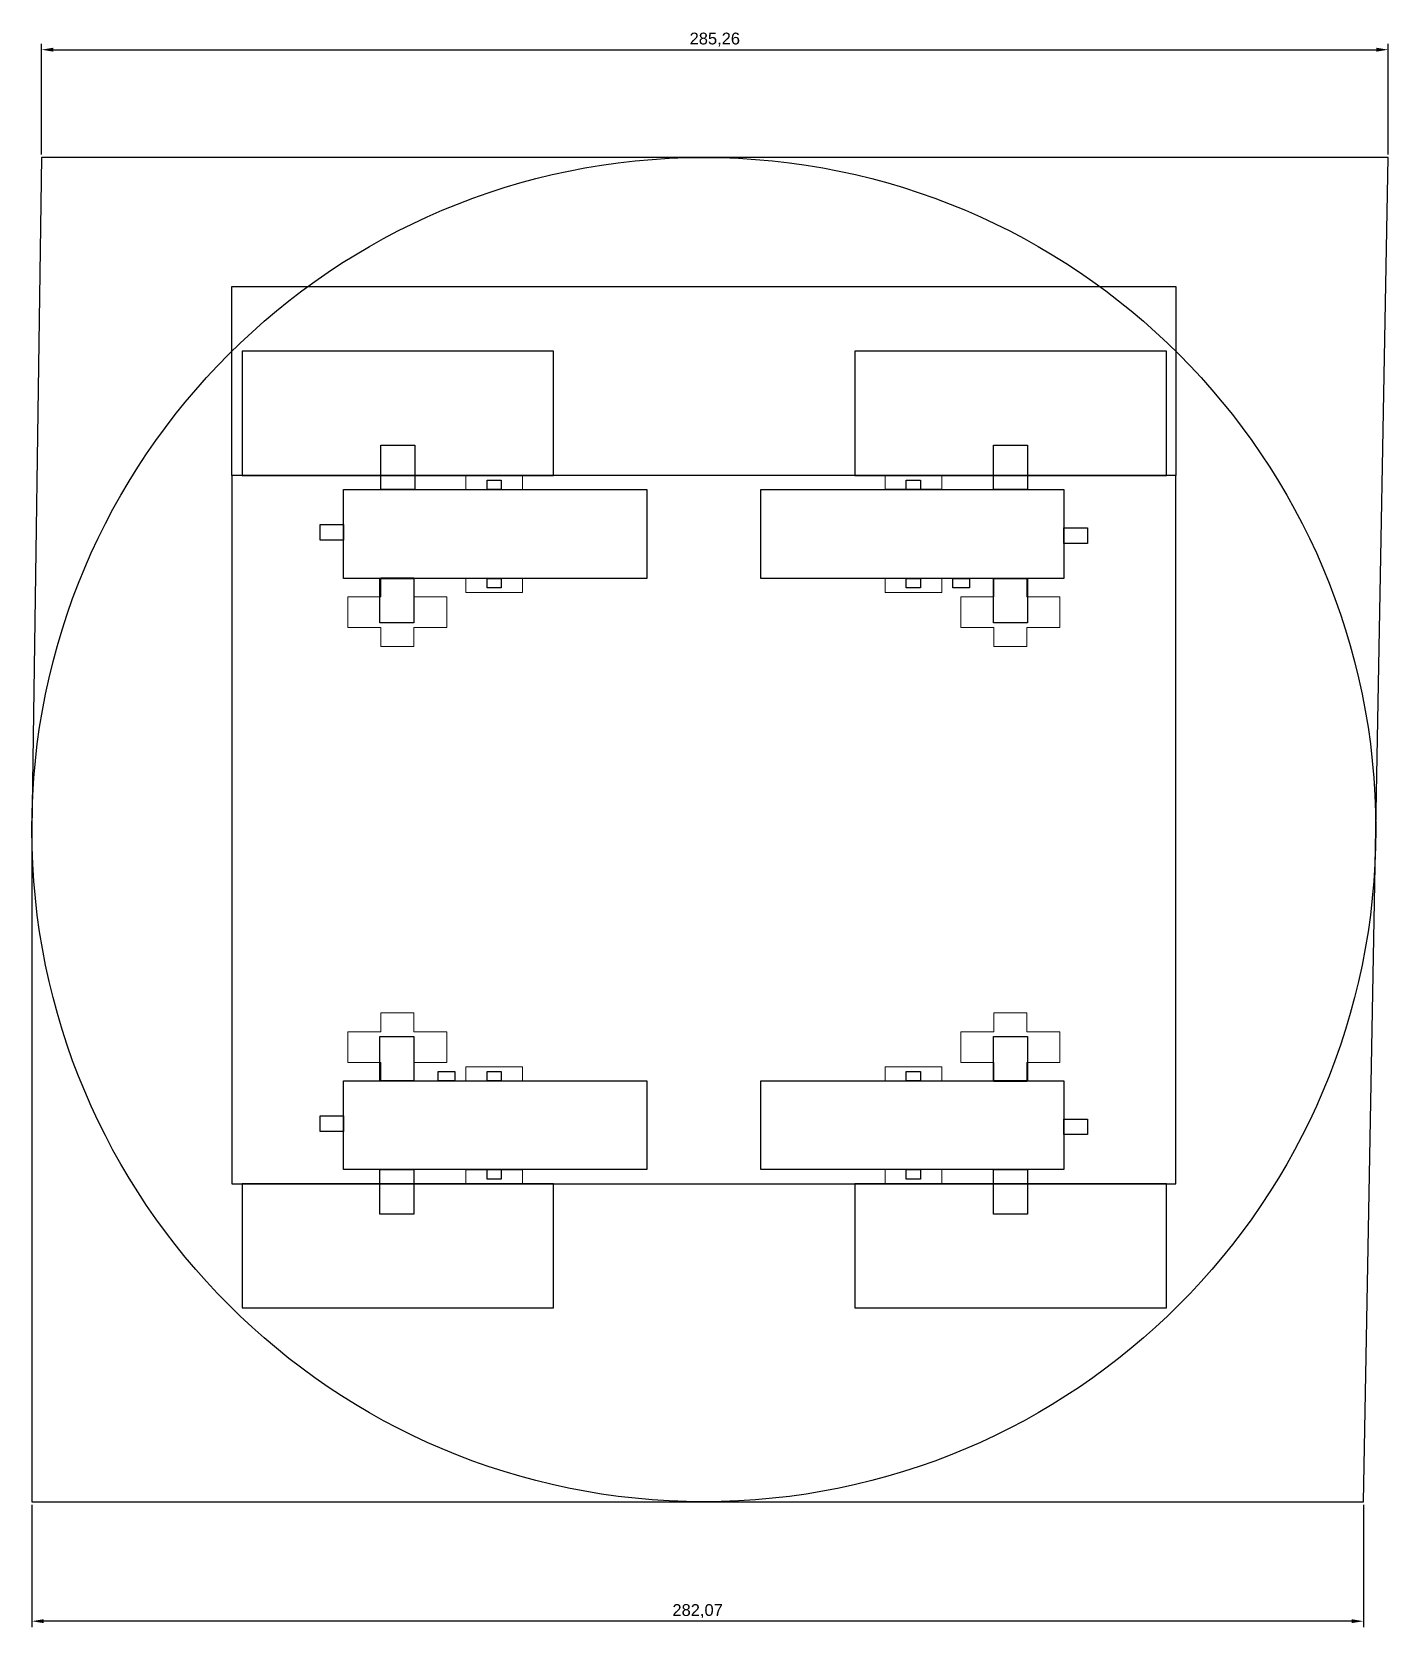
# Model space of a CAD drawing. Header units: millimetres. Extents: x 1473 to 3135, y 157 to 1758.
# Drawn here: x 2117.5 to 2404.8, y 721.5 to 1059.3 of the extents above; entities that cross this region are included whole.
import ezdxf

# ---------------------------------------------------------------- set-up
doc = ezdxf.new("R2010")
doc.units = ezdxf.units.MM
doc.layers.add('Layer 1', color=7, linetype='Continuous')
doc.styles.get("Standard").update_dxf_attribs({"font": 'arial.ttf'})
doc.dimstyles.new('ISO-25', dxfattribs={"dimtxt": 2.5, "dimasz": 2.5, "dimexe": 1.25, "dimexo": 0.625, "dimtad": 1, "dimtxsty": 'Standard', "dimcen": 2.5, "dimadec": 0, "dimazin": 0, "dimtfac": 1, "dimtmove": 0, "dimatfit": 3, "dimfxl": 1, "dimarcsym": 0})

msp = doc.modelspace()

# ---------------------------------------------------------------- blocks, each defined once
blk = doc.blocks.new('*D2')
at = {"color": 0, "lineweight": -2, "transparency": 16777216}
for p, q in [((2119.56, 1033.39), (2119.56, 1056.82)), ((2122.06, 1055.57), (2402.31, 1055.57)), ((2404.81, 1033.39), (2404.81, 1056.82))]:
    blk.add_line(p, q, dxfattribs=at)
at = {"color": 0, "transparency": 16777216}
for points in [[(2122.06, 1055.99), (2122.06, 1055.15), (2119.56, 1055.57)], [(2402.31, 1055.99), (2402.31, 1055.15), (2404.81, 1055.57)]]:
    blk.add_solid(points, dxfattribs=at)
at = {"layer": 'Defpoints', "color": 0, "transparency": 16777216}
for p in [(2404.81, 1055.57), (2119.56, 1032.76), (2404.81, 1032.76)]:
    blk.add_point(p, dxfattribs=at)
at = {"color": 0, "transparency": 16777216, "insert": (2262.18, 1057.7), "char_height": 2.5, "attachment_point": 5}
blk.add_mtext('285,26', dxfattribs=at)
blk = doc.blocks.new('*D3')
at = {"color": 0, "lineweight": -2, "transparency": 16777216}
for p, q in [((2117.51, 747.45), (2117.51, 721.54)), ((2399.58, 747.45), (2399.58, 721.54)), ((2397.08, 722.79), (2120.01, 722.79))]:
    blk.add_line(p, q, dxfattribs=at)
at = {"color": 0, "transparency": 16777216}
for points in [[(2120.01, 723.21), (2120.01, 722.38), (2117.51, 722.79)], [(2397.08, 723.21), (2397.08, 722.38), (2399.58, 722.79)]]:
    blk.add_solid(points, dxfattribs=at)
at = {"layer": 'Defpoints', "color": 0, "transparency": 16777216}
for p in [(2117.51, 748.07), (2399.58, 748.07), (2117.51, 722.79)]:
    blk.add_point(p, dxfattribs=at)
at = {"color": 0, "transparency": 16777216, "insert": (2258.54, 724.92), "char_height": 2.5, "attachment_point": 5}
blk.add_mtext('282,07', dxfattribs=at)

# ---------------------------------------------------------------- dimensions: what is measured, and where the dimension line sits
for base, p1, p2, picture, middle in [((2404.814, 1055.569), (2119.555, 1032.761), (2404.814, 1032.761), '*D2', (2262.184, 1057.697)), ((2117.508, 722.792), (2399.577, 748.074), (2117.508, 748.074), '*D3', (2258.543, 724.919))]:
    dim = msp.add_linear_dim(base=base, p1=p1, p2=p2, dimstyle='ISO-25')
    dim.commit()
    dim.dimension.update_dxf_attribs({"geometry": picture, "text_midpoint": middle})

# ---------------------------------------------------------------- linework, layer by layer
for p, q in [((2310.249, 962.419), (2298.255, 962.419)), ((2209.454, 818.417), (2221.449, 818.417))]:
    msp.add_line(p, q)
for points in [[(2117.508, 890.418), (2117.508, 748.074), (2259.852, 748.074), (2399.577, 748.074), (2402.195, 890.418), (2404.814, 1032.761), (2119.555, 1032.761), (2117.508, 890.418)], [(2159.852, 965.418), (2159.852, 1005.418), (2359.852, 1005.418), (2359.852, 965.418), (2159.852, 965.418)], [(2162.027, 991.718), (2162.027, 965.418), (2228.027, 965.418), (2228.027, 991.718), (2162.027, 991.718)], [(2291.852, 991.718), (2291.852, 965.418), (2357.852, 965.418), (2357.852, 991.718), (2291.852, 991.718)], [(2195.027, 962.419), (2191.427, 962.419), (2191.427, 971.819), (2198.627, 971.819), (2198.627, 962.419), (2191.427, 962.419)], [(2324.852, 962.419), (2321.252, 962.419), (2321.252, 971.819), (2328.452, 971.819), (2328.452, 962.419), (2321.252, 962.419)], [(2359.852, 965.418), (2159.852, 965.418), (2159.852, 815.418), (2359.852, 815.418), (2359.852, 965.418)], [(2215.452, 964.419), (2216.952, 964.419), (2216.952, 962.419), (2213.952, 962.419), (2213.952, 964.419), (2216.952, 964.419)], [(2304.252, 962.419), (2302.752, 962.419), (2302.752, 964.419), (2305.752, 964.419), (2305.752, 962.419), (2302.752, 962.419)], [(2183.552, 943.619), (2183.552, 962.419), (2247.752, 962.419), (2247.752, 943.619), (2183.552, 943.619)], [(2336.152, 962.419), (2336.152, 943.619), (2271.952, 943.619), (2271.952, 962.419), (2336.152, 962.419)], [(2178.552, 953.019), (2178.552, 955.006), (2183.552, 955.006), (2183.552, 951.715), (2178.552, 951.715), (2178.552, 953.019)], [(2341.152, 953.019), (2341.152, 951.033), (2336.152, 951.033), (2336.152, 954.324), (2341.152, 954.324), (2341.152, 953.019)], [(2194.852, 943.619), (2198.452, 943.619), (2198.452, 934.219), (2191.252, 934.219), (2191.252, 943.619), (2198.452, 943.619)], [(2215.452, 943.619), (2216.952, 943.619), (2216.952, 941.619), (2213.952, 941.619), (2213.952, 943.619), (2216.952, 943.619)], [(2304.252, 941.619), (2302.752, 941.619), (2302.752, 943.619), (2305.752, 943.619), (2305.752, 941.619), (2302.752, 941.619)], [(2312.602, 941.619), (2312.602, 943.619), (2316.102, 943.619), (2316.102, 941.619), (2312.602, 941.619)], [(2324.852, 934.219), (2321.252, 934.219), (2321.252, 943.619), (2328.452, 943.619), (2328.452, 934.219), (2321.252, 934.219)], [(2194.852, 846.617), (2198.452, 846.617), (2198.452, 837.217), (2191.252, 837.217), (2191.252, 846.617), (2198.452, 846.617)], [(2324.852, 837.217), (2321.252, 837.217), (2321.252, 846.617), (2328.452, 846.617), (2328.452, 837.217), (2321.252, 837.217)], [(2207.102, 839.217), (2207.102, 837.217), (2203.602, 837.217), (2203.602, 839.217), (2207.102, 839.217)], [(2215.452, 839.217), (2216.952, 839.217), (2216.952, 837.217), (2213.952, 837.217), (2213.952, 839.217), (2216.952, 839.217)], [(2304.252, 837.217), (2302.752, 837.217), (2302.752, 839.217), (2305.752, 839.217), (2305.752, 837.217), (2302.752, 837.217)], [(2183.552, 818.417), (2183.552, 837.217), (2247.752, 837.217), (2247.752, 818.417), (2183.552, 818.417)], [(2336.152, 837.217), (2336.152, 818.417), (2271.952, 818.417), (2271.952, 837.217), (2336.152, 837.217)], [(2178.552, 827.817), (2178.552, 829.803), (2183.552, 829.803), (2183.552, 826.512), (2178.552, 826.512), (2178.552, 827.817)], [(2341.152, 827.817), (2341.152, 825.83), (2336.152, 825.83), (2336.152, 829.121), (2341.152, 829.121), (2341.152, 827.817)], [(2194.852, 818.417), (2198.452, 818.417), (2198.452, 809.017), (2191.252, 809.017), (2191.252, 818.417), (2198.452, 818.417)], [(2215.452, 818.417), (2216.952, 818.417), (2216.952, 816.417), (2213.952, 816.417), (2213.952, 818.417), (2216.952, 818.417)], [(2304.252, 816.417), (2302.752, 816.417), (2302.752, 818.417), (2305.752, 818.417), (2305.752, 816.417), (2302.752, 816.417)], [(2324.852, 809.017), (2321.252, 809.017), (2321.252, 818.417), (2328.452, 818.417), (2328.452, 809.017), (2321.252, 809.017)], [(2162.027, 815.418), (2162.027, 789.118), (2228.027, 789.118), (2228.027, 815.418), (2162.027, 815.418)], [(2291.852, 815.418), (2291.852, 789.118), (2357.852, 789.118), (2357.852, 815.418), (2291.852, 815.418)]]:
    msp.add_lwpolyline(points)
msp.add_circle((2259.852, 890.418), 142.344)
at = {"layer": 'Layer 1', "lineweight": 0}
for points in [[(2221.449, 965.418), (2221.449, 962.419), (2209.419, 962.419), (2209.419, 965.418)], [(2310.285, 962.419), (2298.255, 962.419), (2298.255, 965.418)], [(2310.285, 965.418), (2310.285, 962.419)], [(2184.442, 939.703), (2191.427, 939.703), (2191.427, 943.725), (2198.448, 943.725), (2198.448, 939.703), (2205.433, 939.703), (2205.433, 933.212), (2198.448, 933.212), (2198.448, 929.226), (2191.427, 929.226), (2191.427, 933.212), (2184.442, 933.212), (2184.442, 939.703)], [(2209.419, 943.619), (2221.449, 943.619), (2221.449, 940.621), (2209.419, 940.621), (2209.419, 943.619)], [(2310.285, 940.621), (2298.255, 940.621), (2298.255, 943.619), (2310.285, 943.619), (2310.285, 940.621)], [(2335.261, 933.212), (2328.276, 933.212), (2328.276, 929.191), (2321.256, 929.191), (2321.256, 933.212), (2314.271, 933.212), (2314.271, 939.703), (2321.256, 939.703), (2321.256, 943.69), (2328.276, 943.69), (2328.276, 939.703), (2335.261, 939.703), (2335.261, 933.212)], [(2184.442, 847.623), (2191.427, 847.623), (2191.427, 851.645), (2198.448, 851.645), (2198.448, 847.623), (2205.433, 847.623), (2205.433, 841.132), (2198.448, 841.132), (2198.448, 837.146), (2191.427, 837.146), (2191.427, 841.132), (2184.442, 841.132), (2184.442, 847.623)], [(2335.261, 841.132), (2328.276, 841.132), (2328.276, 837.111), (2321.256, 837.111), (2321.256, 841.132), (2314.271, 841.132), (2314.271, 847.623), (2321.256, 847.623), (2321.256, 851.61), (2328.276, 851.61), (2328.276, 847.623), (2335.261, 847.623), (2335.261, 841.132)], [(2209.419, 840.215), (2221.449, 840.215), (2221.449, 837.217), (2209.419, 837.217), (2209.419, 840.215)], [(2310.285, 837.217), (2298.255, 837.217), (2298.255, 840.215), (2310.285, 840.215), (2310.285, 837.217)], [(2209.419, 815.418), (2209.419, 818.417)], [(2209.419, 818.417), (2221.449, 818.417), (2221.449, 815.418)], [(2298.255, 815.418), (2298.255, 818.417), (2310.285, 818.417), (2310.285, 815.418)]]:
    msp.add_lwpolyline(points, dxfattribs=at)

msp.set_redraw_order([(e.dxf.handle, doc.entitydb.next_handle()) for e in msp.query("TEXT MTEXT ATTDEF DIMENSION ARC_DIMENSION")])  # texts and dimensions are drawn at this point

doc.saveas('drawing.dxf')
